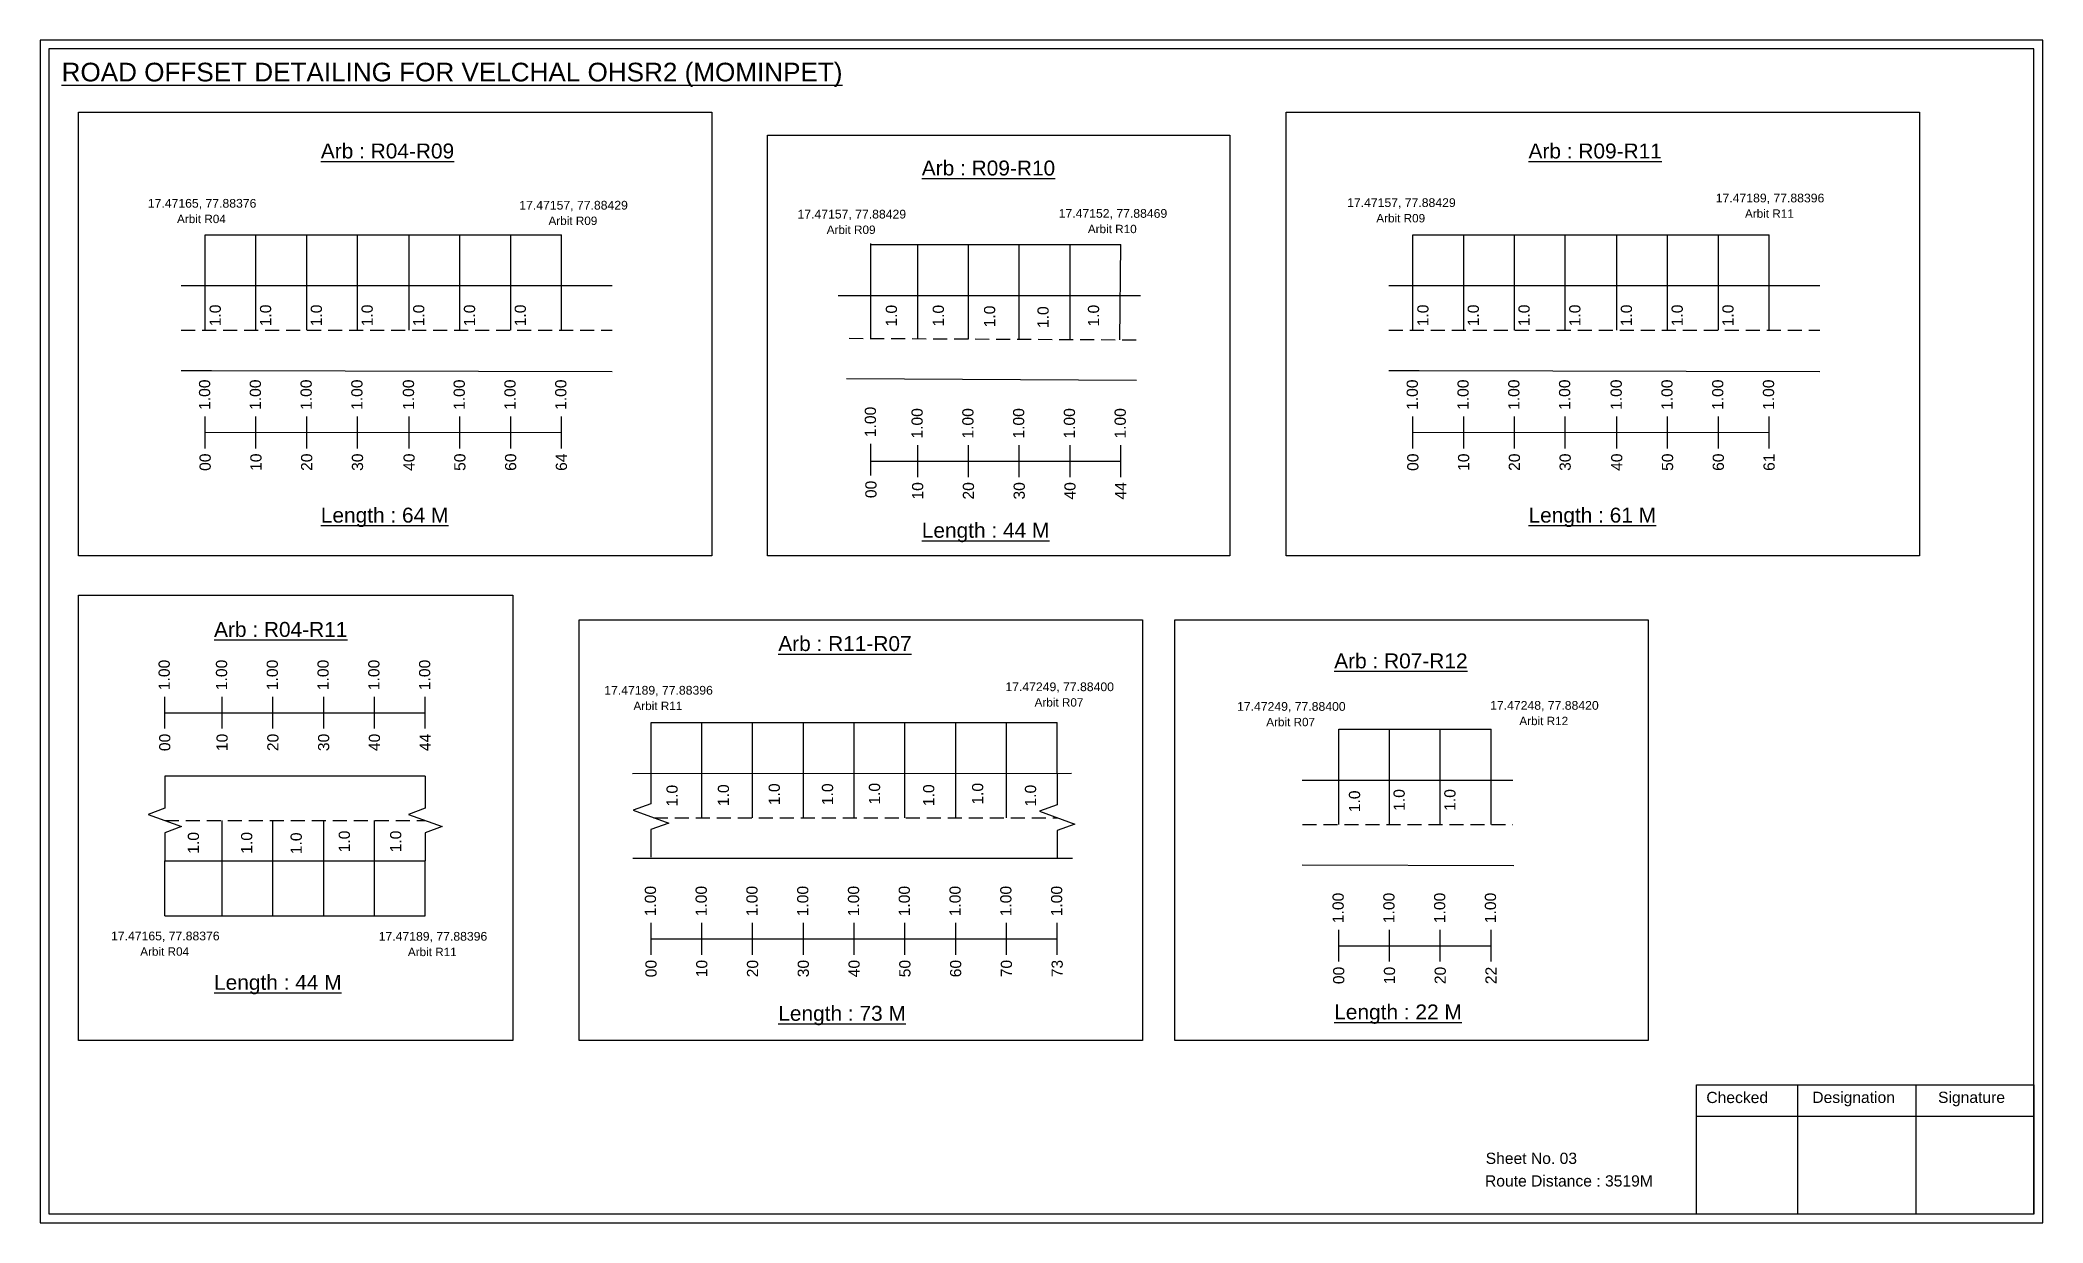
# Model space of a CAD drawing. Header units: inches. Extents: x 740 to 9019, y 644 to 1868.
# Drawn here: x 5758 to 6294, y 662 to 979 of the extents above; entities that cross this region are included whole.
import ezdxf

# ---------------------------------------------------------------- set-up
doc = ezdxf.new("R2010")
doc.units = ezdxf.units.IN
doc.header["$MEASUREMENT"] = 0
doc.linetypes.add('DASHED2', pattern=[0.375, 0.25, -0.125])
doc.layers.add('PDF_Geometry', color=7, linetype='Continuous')
doc.layers.add('PDF_Text', color=5, linetype='Continuous')
doc.styles.add('PDF Arial', font='arial.ttf')
doc.styles.get("Standard").update_dxf_attribs({"font": 'arial.ttf'})

msp = doc.modelspace()

# ---------------------------------------------------------------- texts
at = {"color": 242, "true_color": 0xcd2027}
for s, height, p in [('%%UROAD OFFSET DETAILING FOR VELCHAL OHSR2 (MOMINPET)', 5, (5763.32, 968.11)), ('%%UArb : R04-R09', 4, (5832.75, 947.48)), ('%%UArb : R09-R11', 4, (6156.23, 947.48)), ('%%UArb : R09-R10', 4, (5993.72, 942.92)), ('%%ULength : 64 M', 4, (5832.75, 849.98)), ('%%ULength : 61 M', 4, (6156.23, 849.98)), ('%%ULength : 44 M', 4, (5993.72, 845.92)), ('%%UArb : R04-R11', 4, (5804.15, 819.38)), ('%%UArb : R11-R07', 4, (5955.28, 815.59)), ('%%UArb : R07-R12', 4, (6104.19, 810.96)), ('%%ULength : 44 M', 4, (5804.15, 724.88)), ('%%ULength : 73 M', 4, (5955.28, 716.59)), ('%%ULength : 22 M', 4, (6104.19, 716.96))]:
    msp.add_text(s, height=height, dxfattribs=at).set_placement(p)
at = {"color": 5}
for s, height, p in [('17.47165, 77.88376', 2.34, (5786.41, 934.3)), ('17.47157, 77.88429', 2.34, (5885.91, 933.79)), ('17.47157, 77.88429', 2.34, (5960.43, 931.4)), ('17.47152, 77.88469', 2.34, (6030.38, 931.6)), ('17.47157, 77.88429', 2.34, (6107.64, 934.48)), ('17.47189, 77.88396', 2.34, (6206.38, 935.72)), ('Arbit R11', 2.246, (6214.21, 931.6)), ('Arbit R04', 2.246, (5794.23, 930.17)), ('Arbit R09', 2.246, (5893.73, 929.67)), ('Arbit R09', 2.246, (5968.25, 927.27)), ('Arbit R10', 2.246, (6038.2, 927.48)), ('Arbit R09', 2.246, (6115.46, 930.36)), ('17.47189, 77.88396', 2.34, (5908.67, 803.92)), ('17.47249, 77.88400', 2.34, (6016.11, 804.85)), ('Arbit R11', 2.246, (5916.49, 799.79)), ('Arbit R07', 2.246, (6023.93, 800.72)), ('17.47249, 77.88400', 2.34, (6078.16, 799.59)), ('17.47248, 77.88420', 2.34, (6145.95, 799.87)), ('Arbit R07', 2.246, (6085.98, 795.46)), ('Arbit R12', 2.246, (6153.77, 795.75)), ('17.47165, 77.88376', 2.34, (5776.56, 738.13)), ('17.47189, 77.88396', 2.34, (5848.25, 738.04)), ('Arbit R04', 2.246, (5784.38, 734.01)), ('Arbit R11', 2.246, (5856.07, 733.91))]:
    msp.add_text(s, height=height, dxfattribs=at).set_placement(p)
for p in [(5805.96, 902.54), (5819.45, 902.54), (5833.05, 902.54), (5846.65, 902.54), (5860.47, 902.54), (5874.07, 902.54), (5887.67, 902.54), (5987.07, 902.46), (5999.65, 902.46), (6013.38, 902.26), (6027.7, 902.07), (6041.21, 902.48), (6129.44, 902.54), (6142.93, 902.54), (6156.53, 902.54), (6170.13, 902.54), (6183.95, 902.54), (6197.55, 902.54), (6211.15, 902.54), (5928.33, 773.94), (5942.08, 774.07), (5955.7, 774.33), (5969.96, 774.33), (5982.55, 774.46), (5997.07, 774.07), (6010.17, 774.46), (6024.34, 773.96), (6111.12, 772.43), (6123.07, 772.8), (6136.67, 772.8), (5840.54, 761.69), (5854.3, 761.69), (5800.12, 761.31), (5814.38, 761.31), (5827.65, 761.19)]:
    msp.add_text('1.0', height=3, rotation=90).set_placement(p)
at = {"color": 217, "true_color": 0x93278f}
for s, p in [('1.00', (5803.11, 880.14)), ('1.00', (5816.71, 880.14)), ('1.00', (5830.31, 880.14)), ('1.00', (5843.91, 880.14)), ('1.00', (5857.72, 880.14)), ('1.00', (5871.32, 880.14)), ('1.00', (5884.92, 880.14)), ('1.00', (5898.52, 880.14)), ('1.00', (6126.59, 880.14)), ('1.00', (6140.19, 880.14)), ('1.00', (6153.79, 880.14)), ('1.00', (6167.39, 880.14)), ('1.00', (6181.21, 880.14)), ('1.00', (6194.81, 880.14)), ('1.00', (6208.41, 880.14)), ('1.00', (6222.01, 880.14)), ('1.00', (5981.44, 872.85)), ('1.00', (5993.96, 872.47)), ('1.00', (6007.56, 872.47)), ('1.00', (6021.16, 872.47)), ('1.00', (6034.76, 872.47)), ('1.00', (6048.36, 872.47)), ('00', (5803.26, 863.82)), ('10', (5816.86, 863.82)), ('20', (5830.46, 863.82)), ('30', (5844.06, 863.82)), ('40', (5857.88, 863.82)), ('50', (5871.48, 863.82)), ('60', (5885.08, 863.82)), ('64', (5898.68, 863.82)), ('00', (6126.74, 863.82)), ('10', (6140.34, 863.82)), ('20', (6153.94, 863.82)), ('30', (6167.54, 863.82)), ('40', (6181.36, 863.82)), ('50', (6194.96, 863.82)), ('60', (6208.56, 863.82)), ('61', (6222.16, 863.82)), ('00', (5981.59, 856.53)), ('10', (5994.11, 856.15)), ('20', (6007.71, 856.15)), ('30', (6021.31, 856.15)), ('40', (6034.91, 856.15)), ('44', (6048.51, 856.15)), ('1.00', (5792.29, 805.11)), ('1.00', (5807.65, 805.11)), ('1.00', (5821.25, 805.11)), ('1.00', (5834.85, 805.11)), ('1.00', (5848.45, 805.11)), ('1.00', (5862.05, 805.11)), ('00', (5792.44, 788.79)), ('10', (5807.8, 788.79)), ('20', (5821.4, 788.79)), ('30', (5835, 788.79)), ('40', (5848.6, 788.79)), ('44', (5862.2, 788.79)), ('1.00', (5922.53, 744.56)), ('1.00', (5936.13, 744.56)), ('1.00', (5949.73, 744.56)), ('1.00', (5963.33, 744.56)), ('1.00', (5976.93, 744.56)), ('1.00', (5990.53, 744.56)), ('1.00', (6004.13, 744.56)), ('1.00', (6017.73, 744.56)), ('1.00', (6031.33, 744.56)), ('1.00', (6106.73, 742.72)), ('1.00', (6120.33, 742.72)), ('1.00', (6133.93, 742.72)), ('1.00', (6147.53, 742.72)), ('00', (5922.68, 728.24)), ('10', (5936.28, 728.24)), ('20', (5949.88, 728.24)), ('30', (5963.48, 728.24)), ('40', (5977.08, 728.24)), ('50', (5990.68, 728.24)), ('60', (6004.28, 728.24)), ('70', (6017.88, 728.24)), ('73', (6031.48, 728.24)), ('00', (6106.88, 726.4)), ('10', (6120.48, 726.4)), ('20', (6134.08, 726.4)), ('22', (6147.68, 726.4))]:
    msp.add_text(s, height=3, rotation=90, dxfattribs=at).set_placement(p)
for s, p in [('Sheet No. 03', (6144.76, 678.27)), ('Route Distance : 3519M', (6144.57, 672.22))]:
    msp.add_text(s, height=3).set_placement(p)
at = {"layer": 'PDF_Text', "color": 7, "attachment_point": 7, "style": 'PDF Arial'}
for s, insert, char_height in [('Checked', (6203.86, 694.52), 3.001), ('Designation', (6232.24, 693.69), 3.0006), ('Signature', (6265.92, 693.69), 3.001)]:
    msp.add_mtext(s, dxfattribs=dict(at, insert=insert, char_height=char_height))

# ---------------------------------------------------------------- linework, layer by layer
at = {"color": 5}
for p, q in [((5801.78, 927.07), (5897.2, 927.07)), ((5980.11, 924.41), (6047.03, 924.41)), ((6125.26, 927.07), (6220.68, 927.07)), ((5921.2, 796.49), (6030, 796.5)), ((6105.4, 794.66), (6146.2, 794.66)), ((5790.96, 744.67), (5860.73, 744.67))]:
    msp.add_line(p, q, dxfattribs=at)
for p, q in [((5801.78, 901.54), (5801.78, 927.07)), ((5815.38, 901.54), (5815.38, 927.07)), ((5828.98, 901.54), (5828.98, 927.07)), ((5842.58, 901.54), (5842.58, 927.07)), ((5856.4, 901.54), (5856.4, 927.07)), ((5870, 901.54), (5870, 927.07)), ((5883.6, 901.54), (5883.6, 927.07)), ((5897.2, 901.54), (5897.2, 927.07)), ((5980.11, 899.17), (5980.11, 924.71)), ((5992.63, 899.12), (5992.63, 924.41)), ((6006.23, 899.07), (6006.23, 924.41)), ((6019.83, 899.13), (6019.83, 924.41)), ((6033.43, 898.87), (6033.43, 924.41)), ((6046.8, 898.91), (6047.03, 924.41)), ((6125.26, 901.54), (6125.26, 927.07)), ((6138.86, 901.54), (6138.86, 927.07)), ((6152.46, 901.54), (6152.46, 927.07)), ((6166.06, 901.54), (6166.06, 927.07)), ((6179.88, 901.54), (6179.88, 927.07)), ((6193.48, 901.54), (6193.48, 927.07)), ((6207.08, 901.54), (6207.08, 927.07)), ((6220.68, 901.54), (6220.68, 927.07)), ((5910.8, 913.42), (5795.37, 913.42)), ((6234.28, 913.42), (6118.85, 913.42)), ((6052.28, 910.73), (5971.33, 910.73)), ((5795.37, 890.74), (5803.43, 890.74)), ((5803.43, 890.74), (5910.8, 890.44)), ((6118.85, 890.74), (6126.91, 890.74)), ((6126.91, 890.74), (6234.28, 890.44)), ((5973.54, 888.53), (6051.26, 888.1)), ((5921.2, 782.85), (5921.2, 796.5)), ((5934.8, 770.96), (5934.8, 796.5)), ((5948.4, 770.96), (5948.4, 796.5)), ((5962, 770.96), (5962, 796.5)), ((5975.6, 770.96), (5975.6, 796.5)), ((5989.2, 770.96), (5989.2, 796.5)), ((6002.8, 770.96), (6002.8, 796.5)), ((6016.4, 770.96), (6016.4, 796.5)), ((6030, 782.84), (6030, 796.5)), ((6105.4, 769.12), (6105.4, 794.66)), ((6119, 769.12), (6119, 794.66)), ((6132.6, 769.12), (6132.6, 794.66)), ((6146.2, 769.12), (6146.2, 794.66)), ((5860.73, 782.09), (5790.96, 782.09)), ((5916.21, 782.84), (6033.82, 782.9)), ((6095.57, 781.01), (6152.05, 781.01)), ((5806.33, 744.67), (5806.33, 770.21)), ((5819.93, 744.67), (5819.93, 770.21)), ((5833.53, 744.67), (5833.53, 770.21)), ((5847.13, 744.67), (5847.13, 770.21)), ((5790.96, 759.4), (5860.73, 759.4)), ((5790.96, 744.67), (5790.96, 759.4)), ((5860.73, 744.67), (5860.73, 759.4)), ((5916.35, 760.16), (6034.13, 760.16)), ((6095.57, 758.32), (6152.28, 758.2))]:
    msp.add_line(p, q)
at = {"linetype": 'DASHED2', "ltscale": 15}
for p, q in [((5795.37, 901.54), (5910.8, 901.54)), ((6118.85, 901.54), (6234.28, 901.54)), ((5974.25, 899.32), (6052.53, 898.91)), ((5790.96, 770.21), (5860.73, 770.21)), ((5921.96, 770.96), (6030, 770.96)), ((6095.71, 769.12), (6152.05, 769.12))]:
    msp.add_line(p, q, dxfattribs=at)
at = {"color": 217, "true_color": 0x93278f}
for p, q in [((5801.78, 869.84), (5801.78, 878.4)), ((5815.38, 869.84), (5815.38, 878.4)), ((5828.98, 869.84), (5828.98, 878.4)), ((5842.58, 869.84), (5842.58, 878.4)), ((5856.4, 869.84), (5856.4, 878.4)), ((5870, 869.84), (5870, 878.4)), ((5883.6, 869.84), (5883.6, 878.4)), ((5897.2, 869.84), (5897.2, 878.4)), ((6125.26, 869.84), (6125.26, 878.4)), ((6138.86, 869.84), (6138.86, 878.4)), ((6152.46, 869.84), (6152.46, 878.4)), ((6166.06, 869.84), (6166.06, 878.4)), ((6179.88, 869.84), (6179.88, 878.4)), ((6193.48, 869.84), (6193.48, 878.4)), ((6207.08, 869.84), (6207.08, 878.4)), ((6220.68, 869.84), (6220.68, 878.4)), ((5801.78, 874.11), (5897.2, 874.18)), ((5980.11, 862.56), (5980.11, 871.11)), ((5992.63, 862.17), (5992.63, 870.73)), ((6006.23, 862.17), (6006.23, 870.73)), ((6019.83, 862.17), (6019.83, 870.73)), ((6033.43, 862.17), (6033.43, 870.73)), ((6047.03, 862.17), (6047.03, 870.73)), ((6125.26, 874.11), (6220.68, 874.18)), ((5980.11, 866.44), (6047.03, 866.46)), ((5790.96, 794.81), (5790.96, 803.37)), ((5806.33, 794.81), (5806.33, 803.37)), ((5819.93, 794.81), (5819.93, 803.37)), ((5833.53, 794.81), (5833.53, 803.37)), ((5847.13, 794.81), (5847.13, 803.37)), ((5860.73, 794.81), (5860.73, 803.37)), ((5790.96, 799.08), (5860.73, 799.08)), ((5921.2, 734.26), (5921.2, 742.82)), ((5934.8, 734.26), (5934.8, 742.82)), ((5948.4, 734.26), (5948.4, 742.82)), ((5962, 734.26), (5962, 742.82)), ((5975.6, 734.26), (5975.6, 742.82)), ((5989.2, 734.26), (5989.2, 742.82)), ((6002.8, 734.26), (6002.8, 742.82)), ((6016.4, 734.26), (6016.4, 742.82)), ((6030, 734.26), (6030, 742.82)), ((6105.4, 732.43), (6105.4, 740.98)), ((6119, 732.43), (6119, 740.98)), ((6132.6, 732.43), (6132.6, 740.98)), ((6146.2, 732.43), (6146.2, 740.98)), ((5921.2, 738.53), (6030, 738.53)), ((6105.4, 736.69), (6146.2, 736.7))]:
    msp.add_line(p, q, dxfattribs=at)
for points in [[(5767.86, 959.91), (5937.47, 959.91), (5937.47, 841.08), (5767.86, 841.08)], [(6091.34, 959.91), (6260.95, 959.91), (6260.95, 841.08), (6091.34, 841.08)], [(5952.41, 953.76), (6076.21, 953.76), (6076.21, 841.08), (5952.41, 841.08)], [(5767.86, 830.51), (5884.21, 830.51), (5884.21, 711.3), (5767.86, 711.3)], [(5901.97, 823.98), (6052.83, 823.98), (6052.83, 711.3), (5901.97, 711.3)], [(6061.54, 823.98), (6188.29, 823.98), (6188.29, 711.3), (6061.54, 711.3)]]:
    msp.add_lwpolyline(points, close=True)
at = {"linetype": 'Continuous'}
for points in [[(5790.96, 782.09), (5790.96, 773.48), (5786.46, 771.84), (5795.46, 768.57), (5790.96, 766.93), (5790.96, 759.4)], [(5860.73, 782.09), (5860.73, 773.48), (5856.23, 771.84), (5865.23, 768.57), (5860.73, 766.93), (5860.73, 759.4)], [(5921.18, 783.13), (5921.18, 774.7), (5916.44, 772.97), (5925.93, 769.52), (5921.18, 767.79), (5921.18, 760.44)], [(6030, 782.84), (6030, 774.41), (6025.26, 772.69), (6034.75, 769.23), (6030, 767.51), (6030, 760.16)]]:
    msp.add_lwpolyline(points, dxfattribs=at)
at = {"layer": 'PDF_Geometry'}
for points in [[(5757.55, 979.18), (5757.55, 662.47), (6294.02, 662.47), (6294.02, 979.18)], [(5759.87, 976.85), (5759.87, 664.89), (6291.6, 664.89), (6291.6, 976.85)]]:
    msp.add_lwpolyline(points, close=True, dxfattribs=at)
at = {"layer": 'PDF_Geometry', "color": 242, "true_color": 0xcc1f26}
msp.add_lwpolyline([(6291.6, 664.79), (6201.26, 664.79), (6201.26, 699.41), (6291.6, 699.41)], close=True, dxfattribs=at)
for points in [[(6228.24, 699.41), (6228.24, 664.79)], [(6259.97, 699.41), (6259.97, 664.79)], [(6201.26, 691.03), (6291.6, 691.03)]]:
    msp.add_lwpolyline(points, dxfattribs=at)

msp.set_redraw_order([(e.dxf.handle, doc.entitydb.next_handle()) for e in msp.query("TEXT MTEXT ATTDEF DIMENSION ARC_DIMENSION")])  # texts and dimensions are drawn at this point

doc.saveas('drawing.dxf')
